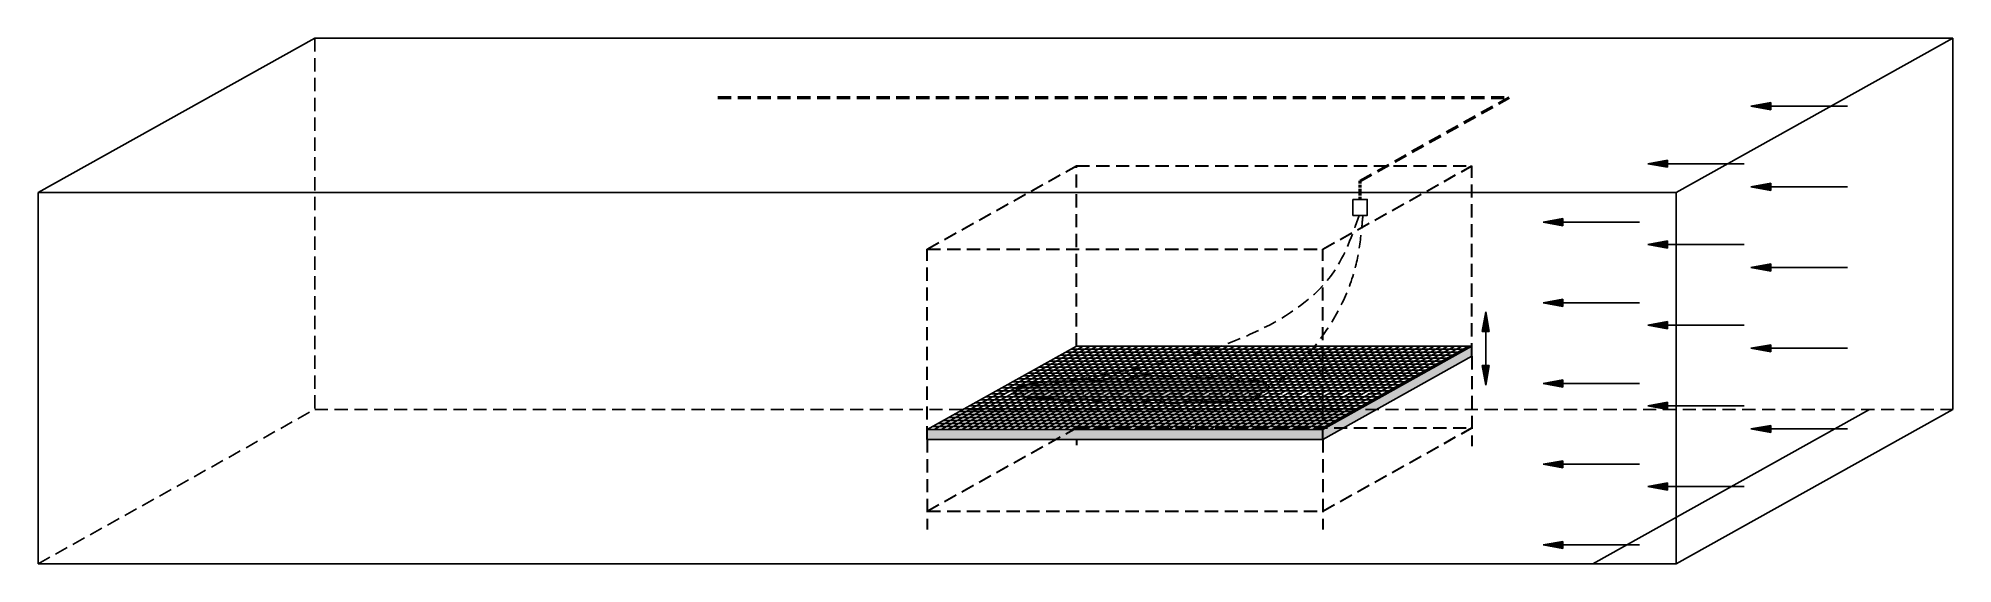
# Model space of a CAD drawing. Header units: millimetres. Extents: x -168 to 2937, y -666 to 1342.
# Drawn here: x 60.3 to 422.4, y 516.9 to 616.3 of the extents above; entities that cross this region are included whole.
import ezdxf

# ---------------------------------------------------------------- set-up
doc = ezdxf.new("R2010")
doc.units = ezdxf.units.MM
doc.linetypes.add('DASHED', pattern=[0.75, 0.5, -0.25])

msp = doc.modelspace()

# ---------------------------------------------------------------- hatches: boundary and pattern name
for color, points in [(256, [(384.2557720210665, 603.4245964677536), (387.9983032723468, 603.4245964677536), (387.9983032723468, 604.0972854208192)]), (256, [(387.9983032723468, 602.7519075146879), (384.2557720210665, 603.4245964677536), (387.9983032723468, 603.4245964677536)]), (256, [(364.7323337582264, 592.5325006551061), (368.4748650095067, 592.5325006551061), (368.4748650095067, 593.2051896081716)]), (256, [(368.4748650095067, 591.8598117020404), (364.7323337582264, 592.5325006551061), (368.4748650095067, 592.5325006551061)]), (256, [(384.2557720210665, 588.1655757488188), (387.9983032723468, 588.1655757488188), (387.9983032723468, 588.8382647018843)]), (256, [(387.9983032723468, 587.4928867957531), (384.2557720210665, 588.1655757488188), (387.9983032723468, 588.1655757488188)]), (256, [(344.9416156416655, 581.4912898281704), (348.6841468929458, 581.4912898281704), (348.6841468929458, 582.163978781236)]), (256, [(348.6841468929458, 580.8186008751047), (344.9416156416655, 581.4912898281704), (348.6841468929458, 581.4912898281704)]), (256, [(364.7323337582264, 577.2734799361713), (368.4748650095067, 577.2734799361713), (368.4748650095067, 577.9461688892368)]), (256, [(368.4748650095067, 576.6007909831055), (364.7323337582264, 577.2734799361713), (368.4748650095067, 577.2734799361713)]), (256, [(384.2557720210665, 572.9065550298839), (387.9983032723468, 572.9065550298839), (387.9983032723468, 573.5792439829495)]), (256, [(387.9983032723468, 572.2338660768182), (384.2557720210665, 572.9065550298839), (387.9983032723468, 572.9065550298839)]), (256, [(344.9416156416655, 566.2322691092355), (348.6841468929458, 566.2322691092355), (348.6841468929458, 566.9049580623011)]), (256, [(348.6841468929458, 565.5595801561699), (344.9416156416655, 566.2322691092355), (348.6841468929458, 566.2322691092355)]), (1, [(334.0908238196554, 564.5625367361489), (334.0908238196554, 560.8200054848686), (333.4181348665898, 560.8200054848686)]), (1, [(334.763512772721, 560.8200054848686), (334.0908238196554, 564.5625367361489), (334.0908238196554, 560.8200054848686)]), (256, [(364.7323337582264, 562.0144592172363), (368.4748650095067, 562.0144592172363), (368.4748650095067, 562.687148170302)]), (256, [(368.4748650095067, 561.3417702641707), (364.7323337582264, 562.0144592172363), (368.4748650095067, 562.0144592172363)]), (256, [(384.2557720210665, 557.6475343109489), (387.9983032723468, 557.6475343109489), (387.9983032723468, 558.3202232640147)]), (256, [(387.9983032723468, 556.9748453578834), (384.2557720210665, 557.6475343109489), (387.9983032723468, 557.6475343109489)]), (1, [(334.0908238196554, 550.6713934626689), (334.0908238196554, 554.4139247139493), (333.4181348665898, 554.4139247139493)]), (1, [(334.763512772721, 554.4139247139493), (334.0908238196554, 550.6713934626689), (334.0908238196554, 554.4139247139493)]), (256, [(344.9416156416655, 550.9732483903006), (348.6841468929458, 550.9732483903006), (348.6841468929458, 551.6459373433663)]), (256, [(348.6841468929458, 550.3005594372349), (344.9416156416655, 550.9732483903006), (348.6841468929458, 550.9732483903006)]), (256, [(364.7323337582264, 546.7554384983014), (368.4748650095067, 546.7554384983014), (368.4748650095067, 547.4281274513671)]), (256, [(368.4748650095067, 546.0827495452359), (364.7323337582264, 546.7554384983014), (368.4748650095067, 546.7554384983014)]), (256, [(384.2557720210665, 542.3885135920142), (387.9983032723468, 542.3885135920142), (387.9983032723468, 543.0612025450798)]), (256, [(387.9983032723468, 541.7158246389486), (384.2557720210665, 542.3885135920142), (387.9983032723468, 542.3885135920142)]), (256, [(344.9416156416655, 535.7142276713657), (348.6841468929458, 535.7142276713657), (348.6841468929458, 536.3869166244315)]), (256, [(348.6841468929458, 535.0415387183001), (344.9416156416655, 535.7142276713657), (348.6841468929458, 535.7142276713657)]), (256, [(364.7323337582264, 531.4964177793667), (368.4748650095067, 531.4964177793667), (368.4748650095067, 532.1691067324323)]), (256, [(368.4748650095067, 530.823728826301), (364.7323337582264, 531.4964177793667), (368.4748650095067, 531.4964177793667)]), (256, [(344.9416156416655, 520.4552069524309), (348.6841468929458, 520.4552069524309), (348.6841468929458, 521.1278959054966)]), (256, [(348.6841468929458, 519.7825179993653), (344.9416156416655, 520.4552069524309), (348.6841468929458, 520.4552069524309)])]:
    msp.add_hatch(color=color).paths.add_polyline_path(points)
h = msp.add_hatch(color=252)
h.paths.add_polyline_path([(331.4789382616445, 556.1348273643273), (331.4789382616445, 558.0118520104835), (315.6077518491681, 549.1573418193091), (318.9722076368694, 549.1573418193091)])
h.paths.add_polyline_path([(318.9722076368694, 549.1573418193091), (315.6077518491681, 549.1573418193091), (303.2855577993892, 542.2828089421937), (303.2855577993892, 540.4057842960375)])
h.paths.add_polyline_path([(303.2855577993892, 542.2828089421937), (244.3286140724511, 542.2828089421937), (240.9641582847497, 540.4057842960375), (303.2855577993892, 540.4057842960375)])
h.paths.add_polyline_path([(244.328614072451, 542.2828089421937), (228.4574276599747, 542.2828089421937), (228.4574276599747, 540.4057842960375), (240.9641582847497, 540.4057842960375)])
h = msp.add_hatch(color=140)
edge = h.paths.add_edge_path()
edge.add_spline(control_points=[(287.1195708267544, 551.6500759741231), (286.3078849693036, 551.9688820146874), (284.5374164296841, 553.0128982404485), (281.2831435788718, 551.5134634510296), (277.4264013132357, 552.8585582806331), (272.7440253470454, 551.7795387696366), (269.0640743875458, 553.2204438487624), (266.8535430941646, 551.844428276524), (266.4822246514256, 551.6500759741231)], knot_values=[21.23040155068355, 21.23040155068355, 21.23040155068355, 21.23040155068355, 23.80191644475923, 26.90883749699029, 30.99147413144302, 35.47055070107217, 40.92934960696578, 42.06789289563804, 42.06789289563804, 42.06789289563804, 42.06789289563804], degree=3, periodic=0)
edge.add_line((266.4822246514256, 551.6500759741231), (287.1195708267543, 551.6500759741231))
edge = h.paths.add_edge_path()
edge.add_spline(control_points=[(291.8071628854784, 549.1573418193091), (292.2992877441979, 549.4781616293151), (292.7854487971741, 549.8080270376083), (293.2651290369639, 550.1473304763647)], knot_values=[38.24914659889313, 38.24914659889313, 38.24914659889313, 38.24914659889313, 40.00687960590923, 40.00687960590923, 40.00687960590923, 40.00687960590923], degree=3, periodic=0)
edge.add_spline(control_points=[(293.2651290369639, 550.1473304763648), (292.9936139553886, 550.4717757061694), (292.2042914665154, 551.4149716229732), (290.2173327253333, 551.683549667649), (288.4456877089364, 551.2137167580292), (287.4909905940643, 551.5041933468524), (287.1195708267544, 551.6500759741231)], knot_values=[42.06789289563803, 42.06789289563803, 42.06789289563803, 42.06789289563803, 43.31246779569348, 45.68600114952036, 47.51707366834722, 48.69377454938908, 48.69377454938908, 48.69377454938908, 48.69377454938908], degree=3, periodic=0)
edge.add_line((287.1195708267544, 551.6500759741231), (266.4822246514256, 551.6500759741231))
edge.add_spline(control_points=[(266.4822246514256, 551.6500759741231), (265.9507048936019, 551.3718724786473), (265.2975194157431, 551.1290361234583), (264.7298607902229, 551.5568769404105), (264.6043716667922, 551.6500759741231)], knot_values=[19.14589793514648, 19.14589793514648, 19.14589793514648, 19.14589793514648, 20.77565337794911, 21.23040155068355, 21.23040155068355, 21.23040155068355, 21.23040155068355], degree=3, periodic=0)
edge.add_line((264.6043716667922, 551.6500759741231), (262.2181619049368, 551.6500759741231))
edge.add_spline(control_points=[(262.2181619049368, 551.6500759741231), (261.495870384941, 551.4924421751801), (260.5458592397259, 551.4180777342455), (259.5848361568097, 551.6048624925728), (259.3273389750557, 551.6500759741231)], knot_values=[13.76922508624911, 13.76922508624911, 13.76922508624911, 13.76922508624911, 15.91041291948569, 16.69180168459071, 16.69180168459071, 16.69180168459071, 16.69180168459071], degree=3, periodic=0)
edge.add_line((259.3273389750559, 551.6500759741231), (256.7589831401533, 551.6500759741231))
edge.add_spline(control_points=[(256.7589831401373, 551.650075974121), (256.7229304376856, 551.6454195639592), (256.6868720620542, 551.6406946742002), (256.65080812223, 551.6359178602986)], knot_values=[11.07647859446061, 11.07647859446061, 11.07647859446061, 11.07647859446061, 11.18483868937462, 11.18483868937462, 11.18483868937462, 11.18483868937462], degree=3, periodic=0)
edge.add_line((256.65080812223, 551.6359178602986), (256.65080812223, 549.1573418193092))
edge.add_line((256.65080812223, 549.1573418193091), (291.8071628854784, 549.1573418193091))
edge = h.paths.add_edge_path()
edge.add_line((256.65080812223, 549.1573418193091), (254.0588540592915, 547.7112946827633))
edge.add_spline(control_points=[(254.0588540592882, 547.7112946827638), (254.3049204131796, 547.6698774466224), (255.2674751589011, 547.5602278172461), (256.8666141621758, 547.9773156812361), (258.7400082555238, 548.1241719825757), (260.5808803941271, 547.3901411218271), (263.1911336296893, 548.192107240035), (266.0305018788115, 547.7716607421503), (268.7917667402051, 547.0821925794576), (271.3781847954369, 548.3189528402241), (274.8156986333715, 546.4808028469945), (278.255509945083, 548.006138260056), (281.1595123888552, 547.4345725215246), (283.1994668450286, 547.5856164766317), (285.2042132744322, 547.3911618892444), (287.2478041178468, 548.0443761212994), (288.7676960490141, 547.6153019343479), (289.5242212610539, 547.7561085378434)], knot_values=[11.59944483250466, 11.59944483250466, 11.59944483250466, 11.59944483250466, 12.35183915300429, 14.54231154264063, 16.45575990681504, 17.89243121820617, 20.29761392828616, 24.24515229601366, 26.46752811943578, 28.58251929860627, 32.27899619593191, 36.89875887323735, 38.96562262110845, 41.02494242223023, 43.025424214374, 44.93105456690949, 47.35057299633272, 47.35057299633272, 47.35057299633272, 47.35057299633424], degree=3, periodic=0)
edge.add_spline(control_points=[(289.524221261054, 547.7561085378428), (290.2977632698866, 548.2032173530666), (291.0593484989837, 548.669836128133), (291.8071628854784, 549.1573418193091)], knot_values=[40.00687960590923, 40.00687960590923, 40.00687960590923, 40.00687960590923, 42.67786443216497, 42.67786443216497, 42.67786443216497, 42.67786443216497], degree=3, periodic=0)
edge.add_line((291.8071628854784, 549.1573418193091), (256.65080812223, 549.1573418193091))
edge = h.paths.add_edge_path()
edge.add_spline(control_points=[(245.4033929317584, 549.9783486588724), (245.225687252306, 549.7914022543257), (245.1780650820868, 549.212499638331), (245.2260840016852, 548.0989658995713), (246.5038531341235, 548.8300696448243), (247.4192231119635, 547.990992632597), (248.6223197993464, 548.3680855393703), (250.017774661185, 548.103392397467), (251.8495214807219, 548.334670738575), (253.2427009949985, 547.8486674021816), (254.0588540592882, 547.7112946827638)], knot_values=[1.213769092487148, 1.213769092487207, 1.213769092487207, 1.213769092487207, 2.144050504641445, 2.742682054997386, 3.958987411837631, 4.833423113431671, 6.158384614112595, 7.337969264012979, 9.10390279468076, 11.59944483250466, 11.59944483250466, 11.59944483250466, 11.59944483250466], degree=3, periodic=0)
edge.add_line((254.0588540592912, 547.7112946827632), (256.65080812223, 549.1573418193091))
edge.add_line((256.65080812223, 549.1573418193091), (256.65080812223, 551.6359178602986))
edge.add_spline(control_points=[(256.65080812223, 551.6359178602986), (256.1391142352957, 551.5681419466189), (255.6263001980915, 551.4899129727436), (255.1126773155545, 551.4485190850914)], knot_values=[9.53900935437473, 9.53900935437473, 9.53900935437473, 9.53900935437473, 11.076478594436, 11.07647859446061, 11.07647859446061, 11.07647859446061], degree=3, periodic=0)
edge.add_spline(control_points=[(255.112677315546, 551.4485190850885), (252.2828507517712, 550.9836398906209), (249.4467871677774, 550.5509823198925), (246.6053415807901, 550.1473304763493)], knot_values=[67.04646882409786, 67.04646882409786, 67.04646882409786, 67.04646882409786, 75.66431107633738, 75.66431107633738, 75.66431107633738, 75.66431107633738], degree=3, periodic=0)
edge.add_spline(control_points=[(246.6053415807901, 550.1473304763493), (246.2047981787464, 550.0904298327494), (245.8041478307358, 550.0341055629542), (245.4033929317584, 549.9783486588724)], knot_values=[75.66431107633738, 75.66431107633738, 75.66431107633738, 75.66431107633738, 76.87912225195706, 76.87912225195706, 76.87912225195706, 76.87912225195706], degree=3, periodic=0)
edge = h.paths.add_edge_path(flags=17)
edge.add_spline(control_points=[(255.1126773155463, 551.4485190850908), (253.8171826088488, 551.3441125951045), (251.714345164631, 551.5541833954621), (249.3042366190531, 551.0015931986591), (247.3948554799512, 550.995754602462), (246.4054749221775, 550.4855580406451), (245.7495791336284, 550.1473304763385)], knot_values=[0, 2.461852943724807e-11, 2.461852943724807e-11, 2.461852943724807e-11, 3.877909902330877, 6.269691330543512, 7.371661404789362, 9.539009354399349, 9.539009354399349, 9.539009354399349, 9.539009354399349], degree=3, periodic=0)
edge.add_spline(control_points=[(245.7495791336282, 550.1473304763385), (245.9922190161157, 550.194690345199), (246.2987802985223, 550.1710104107689), (246.605341580929, 550.1473304763385)], knot_values=[0, 0, 0, 0, 0.7671340923366422, 0.7671340923366422, 0.7671340923366422, 0.7671340923366422], degree=3, periodic=0)
edge.add_spline(control_points=[(246.6053415807901, 550.1473304763493), (249.4467871677774, 550.5509823198925), (252.2828507517712, 550.9836398906209), (255.112677315546, 551.4485190850886)], knot_values=[67.04646882409784, 67.04646882409784, 67.04646882409784, 67.04646882409784, 75.66431107633737, 75.66431107633737, 75.66431107633737, 75.66431107633737], degree=3, periodic=0)

# ---------------------------------------------------------------- linework, layer by layer
for p, q in [((60.30451764078532, 587.0757103967871), (112.600745918052, 616.2516947376321)), ((370.1134979078863, 587.0757103967871), (422.409726185153, 616.2516947376321)), ((384.2557720210665, 603.4245964677536), (387.9983032723468, 604.0972854208192)), ((384.2557720210665, 603.4245964677536), (402.4912830995769, 603.4245964677536)), ((384.2557720210665, 603.4245964677536), (387.9983032723468, 602.7519075146879)), ((387.9983032723468, 604.0972854208192), (387.9983032723468, 603.4245964677536)), ((387.9983032723468, 602.7519075146879), (387.9983032723468, 603.4245964677536)), ((364.7323337582264, 592.5325006551061), (368.4748650095067, 593.2051896081716)), ((364.7323337582264, 592.5325006551061), (382.9678448367368, 592.5325006551061)), ((364.7323337582264, 592.5325006551061), (368.4748650095067, 591.8598117020404)), ((368.4748650095067, 593.2051896081716), (368.4748650095067, 592.5325006551061)), ((368.4748650095067, 591.8598117020404), (368.4748650095067, 592.5325006551061)), ((384.2557720210665, 588.1655757488188), (387.9983032723468, 588.8382647018843)), ((384.2557720210665, 588.1655757488188), (402.4912830995769, 588.1655757488188)), ((384.2557720210665, 588.1655757488188), (387.9983032723468, 587.4928867957531)), ((387.9983032723468, 588.8382647018843), (387.9983032723468, 588.1655757488188)), ((387.9983032723468, 587.4928867957531), (387.9983032723468, 588.1655757488188)), ((344.9416156416655, 581.4912898281704), (348.6841468929458, 582.163978781236)), ((344.9416156416655, 581.4912898281704), (363.1771267201759, 581.4912898281704)), ((344.9416156416655, 581.4912898281704), (348.6841468929458, 580.8186008751047)), ((348.6841468929458, 582.163978781236), (348.6841468929458, 581.4912898281704)), ((348.6841468929458, 580.8186008751047), (348.6841468929458, 581.4912898281704)), ((364.7323337582264, 577.2734799361713), (368.4748650095067, 577.9461688892368)), ((364.7323337582264, 577.2734799361713), (382.9678448367368, 577.2734799361713)), ((364.7323337582264, 577.2734799361713), (368.4748650095067, 576.6007909831055)), ((368.4748650095067, 577.9461688892368), (368.4748650095067, 577.2734799361713)), ((368.4748650095067, 576.6007909831055), (368.4748650095067, 577.2734799361713)), ((384.2557720210665, 572.9065550298839), (387.9983032723468, 573.5792439829495)), ((384.2557720210665, 572.9065550298839), (402.4912830995769, 572.9065550298839)), ((384.2557720210665, 572.9065550298839), (387.9983032723468, 572.2338660768182)), ((387.9983032723468, 573.5792439829495), (387.9983032723468, 572.9065550298839)), ((387.9983032723468, 572.2338660768182), (387.9983032723468, 572.9065550298839)), ((344.9416156416655, 566.2322691092355), (348.6841468929458, 566.9049580623011)), ((344.9416156416655, 566.2322691092355), (363.1771267201759, 566.2322691092355)), ((344.9416156416655, 566.2322691092355), (348.6841468929458, 565.5595801561699)), ((348.6841468929458, 566.9049580623011), (348.6841468929458, 566.2322691092355)), ((348.6841468929458, 565.5595801561699), (348.6841468929458, 566.2322691092355)), ((364.7323337582264, 562.0144592172363), (368.4748650095067, 562.687148170302)), ((364.7323337582264, 562.0144592172363), (382.9678448367368, 562.0144592172363)), ((364.7323337582264, 562.0144592172363), (368.4748650095067, 561.3417702641707)), ((368.4748650095067, 562.687148170302), (368.4748650095067, 562.0144592172363)), ((368.4748650095067, 561.3417702641707), (368.4748650095067, 562.0144592172363)), ((384.2557720210665, 557.6475343109489), (387.9983032723468, 558.3202232640147)), ((384.2557720210665, 557.6475343109489), (402.4912830995769, 557.6475343109489)), ((384.2557720210665, 557.6475343109489), (387.9983032723468, 556.9748453578834)), ((387.9983032723468, 558.3202232640147), (387.9983032723468, 557.6475343109489)), ((387.9983032723468, 556.9748453578834), (387.9983032723468, 557.6475343109489)), ((344.9416156416655, 550.9732483903006), (348.6841468929458, 551.6459373433663)), ((344.9416156416655, 550.9732483903006), (363.1771267201759, 550.9732483903006)), ((344.9416156416655, 550.9732483903006), (348.6841468929458, 550.3005594372349)), ((348.6841468929458, 551.6459373433663), (348.6841468929458, 550.9732483903006)), ((348.6841468929458, 550.3005594372349), (348.6841468929458, 550.9732483903006)), ((255.3243361807909, 548.4173051882387), (255.3243361807909, 548.4173051882387)), ((364.7323337582264, 546.7554384983014), (368.4748650095067, 547.4281274513671)), ((368.4748650095067, 547.4281274513671), (368.4748650095067, 546.7554384983014)), ((354.3480797684801, 516.9084256089442), (406.6443080457468, 546.0844099497891)), ((364.7323337582264, 546.7554384983014), (382.9678448367368, 546.7554384983014)), ((364.7323337582264, 546.7554384983014), (368.4748650095067, 546.0827495452359)), ((368.4748650095067, 546.0827495452359), (368.4748650095067, 546.7554384983014)), ((370.1134979078863, 516.9084256089442), (422.409726185153, 546.0844099497891)), ((384.2557720210665, 542.3885135920142), (387.9983032723468, 543.0612025450798)), ((384.2557720210665, 542.3885135920142), (402.4912830995769, 542.3885135920142)), ((384.2557720210665, 542.3885135920142), (387.9983032723468, 541.7158246389486)), ((387.9983032723468, 543.0612025450798), (387.9983032723468, 542.3885135920142)), ((387.9983032723468, 541.7158246389486), (387.9983032723468, 542.3885135920142)), ((344.9416156416655, 535.7142276713657), (348.6841468929458, 536.3869166244315)), ((348.6841468929458, 536.3869166244315), (348.6841468929458, 535.7142276713657)), ((344.9416156416655, 535.7142276713657), (363.1771267201759, 535.7142276713657)), ((344.9416156416655, 535.7142276713657), (348.6841468929458, 535.0415387183001)), ((348.6841468929458, 535.0415387183001), (348.6841468929458, 535.7142276713657)), ((364.7323337582264, 531.4964177793667), (368.4748650095067, 532.1691067324323)), ((364.7323337582264, 531.4964177793667), (382.9678448367368, 531.4964177793667)), ((364.7323337582264, 531.4964177793667), (368.4748650095067, 530.823728826301)), ((368.4748650095067, 532.1691067324323), (368.4748650095067, 531.4964177793667)), ((368.4748650095067, 530.823728826301), (368.4748650095067, 531.4964177793667)), ((344.9416156416655, 520.4552069524309), (348.6841468929458, 521.1278959054966)), ((344.9416156416655, 520.4552069524309), (363.1771267201759, 520.4552069524309)), ((344.9416156416655, 520.4552069524309), (348.6841468929458, 519.7825179993653)), ((348.6841468929458, 521.1278959054966), (348.6841468929458, 520.4552069524309)), ((348.6841468929458, 519.7825179993653), (348.6841468929458, 520.4552069524309))]:
    msp.add_line(p, q)
at = {"linetype": 'DASHED', "ltscale": 5}
for p, q in [((112.600745918052, 616.2516947376321), (112.600745918052, 546.0844099497891)), ((60.30451764078532, 516.9084256089442), (112.600745918052, 546.0844099497891)), ((112.600745918052, 546.0844099497891), (422.409726185153, 546.0844099497891))]:
    msp.add_line(p, q, dxfattribs=at)
at = {"color": 150, "linetype": 'DASHED', "lineweight": 50, "ltscale": 5}
for p in [(188.8474817877949, 605.0359056032594), (310.3103616043685, 589.3068625349695)]:
    msp.add_line(p, (338.5037420666238, 605.0359056032594), dxfattribs=at)
at = {"color": 253, "linetype": 'DASHED', "lineweight": 30, "ltscale": 5}
for p, q in [((228.4574276599747, 576.4064061180952), (256.65080812223, 592.1354491863851)), ((256.65080812223, 592.1354491863851), (331.4789382616444, 592.1354491863851)), ((303.2855577993891, 576.4064061180952), (331.4789382616444, 592.1354491863851)), ((228.4574276599747, 576.4064061180952), (303.2855577993891, 576.4064061180952)), ((228.4574276599747, 526.8678600135015), (256.65080812223, 542.5969030817914)), ((256.65080812223, 542.5969030817914), (331.4789382616445, 542.5969030817914)), ((303.2855577993892, 526.8678600135015), (331.4789382616444, 542.5969030817914)), ((228.4574276599747, 526.8678600135015), (303.2855577993892, 526.8678600135015))]:
    msp.add_line(p, q, dxfattribs=at)
at = {"linetype": 'DASHED', "lineweight": 30, "ltscale": 5}
for p, q in [((256.65080812223, 558.0118520104835), (256.65080812223, 592.1354491863851)), ((331.4789382616445, 556.1348273643274), (331.4789382616444, 592.1354491863851)), ((228.4574276599747, 540.4057842960375), (228.4574276599747, 576.4064061180952)), ((303.2855577993892, 540.4057842960376), (303.2855577993891, 576.4064061180952)), ((331.4789382616445, 556.1348273643274), (331.4789382616445, 539.1348273643274)), ((228.4574276599747, 540.4057842960375), (228.4574276599747, 523.4057842960375)), ((256.65080812223, 540.4057842960374), (256.65080812223, 539.3349246968701)), ((303.2855577993892, 540.4057842960375), (303.2855577993892, 523.4057842960375))]:
    msp.add_line(p, q, dxfattribs=at)
at = {"color": 150, "linetype": 'DASHED', "lineweight": 50}
msp.add_line((310.3103616043685, 585.7919589222859), (310.3103616043685, 589.3068625349695), dxfattribs=at)
at = {"color": 1}
for p, q in [((334.0908238196554, 564.5625367361489), (333.4181348665898, 560.8200054848686)), ((334.0908238196554, 550.6713934626689), (334.0908238196555, 564.5625367361492)), ((334.0908238196554, 564.5625367361489), (334.763512772721, 560.8200054848686)), ((333.4181348665898, 560.8200054848686), (334.0908238196554, 560.8200054848686)), ((334.763512772721, 560.8200054848686), (334.0908238196554, 560.8200054848686)), ((334.0908238196554, 550.6713934626689), (333.4181348665898, 554.4139247139493)), ((333.4181348665898, 554.4139247139493), (334.0908238196554, 554.4139247139493)), ((334.0908238196554, 550.6713934626689), (334.763512772721, 554.4139247139493)), ((334.763512772721, 554.4139247139493), (334.0908238196554, 554.4139247139493))]:
    msp.add_line(p, q, dxfattribs=at)
at = {"color": 253, "ltscale": 5}
for p, q in [((228.4574276599747, 542.2828089421937), (256.65080812223, 558.0118520104835)), ((229.7588867797222, 542.2828089421937), (257.9522672419775, 558.0118520104835)), ((231.0603458994696, 542.2828089421937), (259.2537263617249, 558.0118520104835)), ((232.3618050192171, 542.2828089421937), (260.5551854814724, 558.0118520104835)), ((233.6632641389646, 542.2828089421937), (261.8566446012199, 558.0118520104835)), ((234.964723258712, 542.2828089421937), (263.1581037209673, 558.0118520104835)), ((236.2661823784595, 542.2828089421937), (264.4595628407149, 558.0118520104835)), ((237.567641498207, 542.2828089421937), (265.7610219604623, 558.0118520104835)), ((238.8691006179545, 542.2828089421937), (267.0624810802098, 558.0118520104835)), ((240.1705597377019, 542.2828089421937), (268.3639401999573, 558.0118520104835)), ((241.4720188574494, 542.2828089421937), (269.6653993197047, 558.0118520104835)), ((242.7734779771969, 542.2828089421937), (270.9668584394522, 558.0118520104835)), ((244.0749370969443, 542.2828089421937), (272.2683175591997, 558.0118520104835)), ((245.3763962166918, 542.2828089421937), (273.5697766789472, 558.0118520104835)), ((246.6778553364393, 542.2828089421937), (274.8712357986946, 558.0118520104835)), ((247.9793144561868, 542.2828089421937), (276.1726949184421, 558.0118520104835)), ((249.2807735759342, 542.2828089421937), (277.4741540381896, 558.0118520104835)), ((250.5822326956817, 542.2828089421937), (278.775613157937, 558.0118520104835)), ((251.8836918154292, 542.2828089421937), (280.0770722776845, 558.0118520104835)), ((253.1851509351766, 542.2828089421937), (281.378531397432, 558.0118520104835)), ((254.4866100549241, 542.2828089421937), (282.6799905171794, 558.0118520104835)), ((255.7880691746716, 542.2828089421937), (283.9814496369269, 558.0118520104835)), ((256.65080812223, 558.0118520104835), (331.4789382616444, 558.0118520104835)), ((257.089528294419, 542.2828089421937), (285.2829087566744, 558.0118520104835)), ((258.3909874141665, 542.2828089421937), (286.5843678764218, 558.0118520104835)), ((259.692446533914, 542.2828089421937), (287.8858269961693, 558.0118520104835)), ((260.9939056536615, 542.2828089421937), (289.1872861159168, 558.0118520104835)), ((262.2953647734089, 542.2828089421937), (290.4887452356643, 558.0118520104835)), ((263.5968238931564, 542.2828089421937), (291.7902043554117, 558.0118520104835)), ((264.8982830129039, 542.2828089421937), (293.0916634751592, 558.0118520104835)), ((266.1997421326514, 542.2828089421937), (294.3931225949067, 558.0118520104835)), ((267.5012012523988, 542.2828089421937), (295.6945817146541, 558.0118520104835)), ((268.8026603721463, 542.2828089421937), (296.9960408344016, 558.0118520104835)), ((270.1041194918938, 542.2828089421937), (298.2974999541491, 558.0118520104835)), ((271.4055786116412, 542.2828089421937), (299.5989590738965, 558.0118520104835)), ((272.7070377313887, 542.2828089421937), (300.900418193644, 558.0118520104835)), ((274.0084968511362, 542.2828089421937), (302.2018773133915, 558.0118520104835)), ((275.3099559708836, 542.2828089421937), (303.503336433139, 558.0118520104835)), ((276.6114150906311, 542.2828089421937), (304.8047955528864, 558.0118520104835)), ((277.9128742103786, 542.2828089421937), (306.1062546726339, 558.0118520104835)), ((279.2143333301261, 542.2828089421937), (307.4077137923814, 558.0118520104835)), ((280.5157924498735, 542.2828089421937), (308.7091729121288, 558.0118520104835)), ((281.817251569621, 542.2828089421937), (310.0106320318763, 558.0118520104835)), ((283.1187106893685, 542.2828089421937), (311.3120911516238, 558.0118520104835)), ((284.4201698091159, 542.2828089421937), (312.6135502713713, 558.0118520104835)), ((285.7216289288634, 542.2828089421937), (313.9150093911187, 558.0118520104835)), ((287.0230880486109, 542.2828089421937), (315.2164685108662, 558.0118520104835)), ((288.3245471683583, 542.2828089421937), (316.5179276306137, 558.0118520104835)), ((289.6260062881058, 542.2828089421937), (317.8193867503612, 558.0118520104835)), ((290.9274654078533, 542.2828089421937), (319.1208458701086, 558.0118520104835)), ((292.2289245276008, 542.2828089421937), (320.4223049898561, 558.0118520104835)), ((293.5303836473482, 542.2828089421937), (321.7237641096036, 558.0118520104835)), ((294.8318427670957, 542.2828089421937), (323.025223229351, 558.0118520104835)), ((296.1333018868432, 542.2828089421937), (324.3266823490985, 558.0118520104835)), ((297.4347610065906, 542.2828089421937), (325.628141468846, 558.0118520104835)), ((298.7362201263381, 542.2828089421937), (326.9296005885934, 558.0118520104835)), ((300.0376792460856, 542.2828089421937), (328.2310597083409, 558.0118520104835)), ((301.339138365833, 542.2828089421937), (329.5325188280884, 558.0118520104835)), ((302.6405974855805, 542.2828089421937), (330.8339779478358, 558.0118520104835)), ((303.2855577993892, 542.2828089421937), (331.4789382616444, 558.0118520104835)), ((249.615001010305, 554.086586176122), (324.4431311497194, 554.086586176122)), ((250.6225045031778, 554.6486708063089), (325.4506346425923, 554.6486708063089)), ((251.6300079960507, 555.210755436496), (326.4581381354652, 555.210755436496)), ((252.6375114889236, 555.7728400666831), (327.465641628338, 555.7728400666831)), ((253.6450149817964, 556.3349246968701), (328.4731451212109, 556.3349246968701)), ((254.6525184746693, 556.8970093270572), (329.4806486140837, 556.8970093270572)), ((255.6600219675422, 557.4590939572442), (330.4881521069566, 557.4590939572442)), ((303.2855577993892, 540.4057842960375), (331.4789382616444, 556.1348273643273)), ((243.5699800530678, 550.7140783949995), (318.3981101924822, 550.7140783949995)), ((244.5774835459406, 551.2761630251866), (319.405613685355, 551.2761630251866)), ((245.5849870388135, 551.8382476553736), (320.4131171782279, 551.8382476553736)), ((246.5924905316863, 552.4003322855607), (321.4206206711008, 552.4003322855607)), ((247.5999940245592, 552.9624169157478), (322.4281241639737, 552.9624169157478)), ((248.6074975174321, 553.5245015459349), (323.4356276568465, 553.5245015459349)), ((236.5174556029577, 546.7794859836902), (311.3455857423721, 546.7794859836902)), ((237.5249590958305, 547.3415706138771), (312.353089235245, 547.3415706138771)), ((238.5324625887034, 547.9036552440642), (313.3605927281178, 547.9036552440642)), ((239.5399660815763, 548.4657398742513), (314.3680962209907, 548.4657398742513)), ((241.554973067322, 549.5899091346255), (316.3831032067365, 549.5899091346255)), ((241.554973067322, 549.5899091346255), (316.3831032067365, 549.5899091346255)), ((242.5624765601949, 550.1519937648125), (317.3906066996093, 550.1519937648125)), ((230.4724346457204, 543.4069782025678), (305.3005647851349, 543.4069782025678)), ((231.4799381385933, 543.9690628327548), (306.3080682780077, 543.9690628327548)), ((232.4874416314662, 544.5311474629419), (307.3155717708806, 544.5311474629419)), ((233.494945124339, 545.093232093129), (308.3230752637535, 545.093232093129)), ((234.5024486172119, 545.655316723316), (309.3305787566263, 545.655316723316)), ((235.5099521100848, 546.2174013535031), (310.3380822494992, 546.2174013535031)), ((228.4574276599747, 542.2828089421937), (303.2855577993892, 542.2828089421937)), ((228.4574276599747, 540.4057842960375), (303.2855577993892, 540.4057842960375)), ((229.4649311528476, 542.8448935723807), (304.293061292262, 542.8448935723807))]:
    msp.add_line(p, q, dxfattribs=at)
at = {"color": 253, "linetype": 'DASHED', "ltscale": 5}
msp.add_line((240.5474695744491, 549.0278245044384), (315.3755997138636, 549.0278245044384), dxfattribs=at)
msp.add_lwpolyline([(112.600745918052, 616.2516947376321), (422.409726185153, 616.2516947376321), (422.409726185153, 546.0844099497891)])
for points in [[(60.30451764078532, 587.0757103967871), (370.1134979078863, 587.0757103967871), (370.1134979078863, 516.9084256089442), (60.30451764078532, 516.9084256089442)], [(308.9503487870386, 585.7919589222859), (311.6703744216984, 585.7919589222859), (311.6703744216984, 582.7545145841439), (308.9503487870386, 582.7545145841439)]]:
    msp.add_lwpolyline(points, close=True)
at = {"linetype": 'DASHED', "ltscale": 5}
for points, knots in [([(310.1510887466254, 582.7545145841439), (308.8271345693391, 579.0193205982962), (305.4530545394247, 569.5002272250365), (288.7975068943246, 558.4711196062), (267.6846837305516, 553.4615697674328), (252.206704581458, 550.924891286446), (245.4033929317584, 549.9783486588724)], [0, 0, 0, 0, 11.67433637300789, 29.75189466104318, 56.25619526000038, 76.87912225195709, 76.87912225195709, 76.87912225195709, 76.87912225195709]), ([(310.8412711301787, 582.7545145841439), (310.7508782078422, 581.720959845388), (310.4811665769306, 578.6370708967756), (309.6706028830066, 572.9870709641165), (305.9563215846759, 562.7487623337179), (298.9972951760562, 554.1053845674634), (292.3454630334122, 549.468318537076), (290.7146847178224, 548.4657398742513)], [0, 0, 0, 0, 3.113446757283894, 9.28980699990715, 17.05909035494869, 35.57022206271471, 41.29633532068569, 41.29633532068569, 41.29633532068569, 41.29633532068569])]:
    msp.add_open_spline(points, degree=3, knots=knots, dxfattribs=at)
for points in [[(245.7495791336284, 550.1473304763385), (247.7670592355128, 550.9392718713794), (248.8656143607245, 551.0259591334448), (251.2361812368708, 551.3438130087724), (255.112677315571, 551.4485190850927), (258.821286848611, 551.7261990108547), (260.0979329660568, 551.523651553812), (262.6917522534427, 551.7667083860456), (264.1913038497621, 551.9084914897579), (264.9816081340207, 551.4021234282391), (267.6159563853739, 552.252821469425), (273.0747183034985, 552.2729166484139), (277.5507288264737, 552.4386173267947), (281.6122947094032, 552.0243656308429), (284.6791902067187, 552.521467665985), (288.2434213747094, 551.3615634984078), (290.0669810404147, 551.5272641767885), (292.3878754210589, 551.0301627227342), (293.2651290369639, 550.1473304763648)], [(246.605341580929, 550.1473304763385), (245.4033929317584, 549.9783486588724), (245.1952668083013, 549.0716474828863), (245.3056381318363, 548.4832786325699), (246.5197179120387, 548.5568245935875), (247.329103476437, 548.2258671879205), (248.6535545801744, 548.2626401684292), (249.8308442377772, 548.1890942074117), (251.596777768445, 548.1890942074117), (254.7975327706486, 547.637498337604), (256.9681605171204, 547.9316827627623), (258.8812554939227, 547.9684557432711), (260.2792868428589, 547.637498337604), (262.6706553249276, 547.8949097822534), (266.6072166020672, 547.6007253570953), (268.8146344711383, 547.3433139124459), (270.8748908940752, 547.821363240148), (274.5143117676082, 547.1744033049478), (279.1036535302012, 547.7036946998751), (281.162973331323, 547.5272642348993), (283.2222931324447, 547.5272642348993), (285.2227749245885, 547.5272642348993), (287.1055816545133, 547.821315009859), (289.5242212610553, 547.7561085378436), (291.8071628854784, 549.1573418193091)]]:
    msp.add_spline(points, degree=3)

doc.saveas('drawing.dxf')
